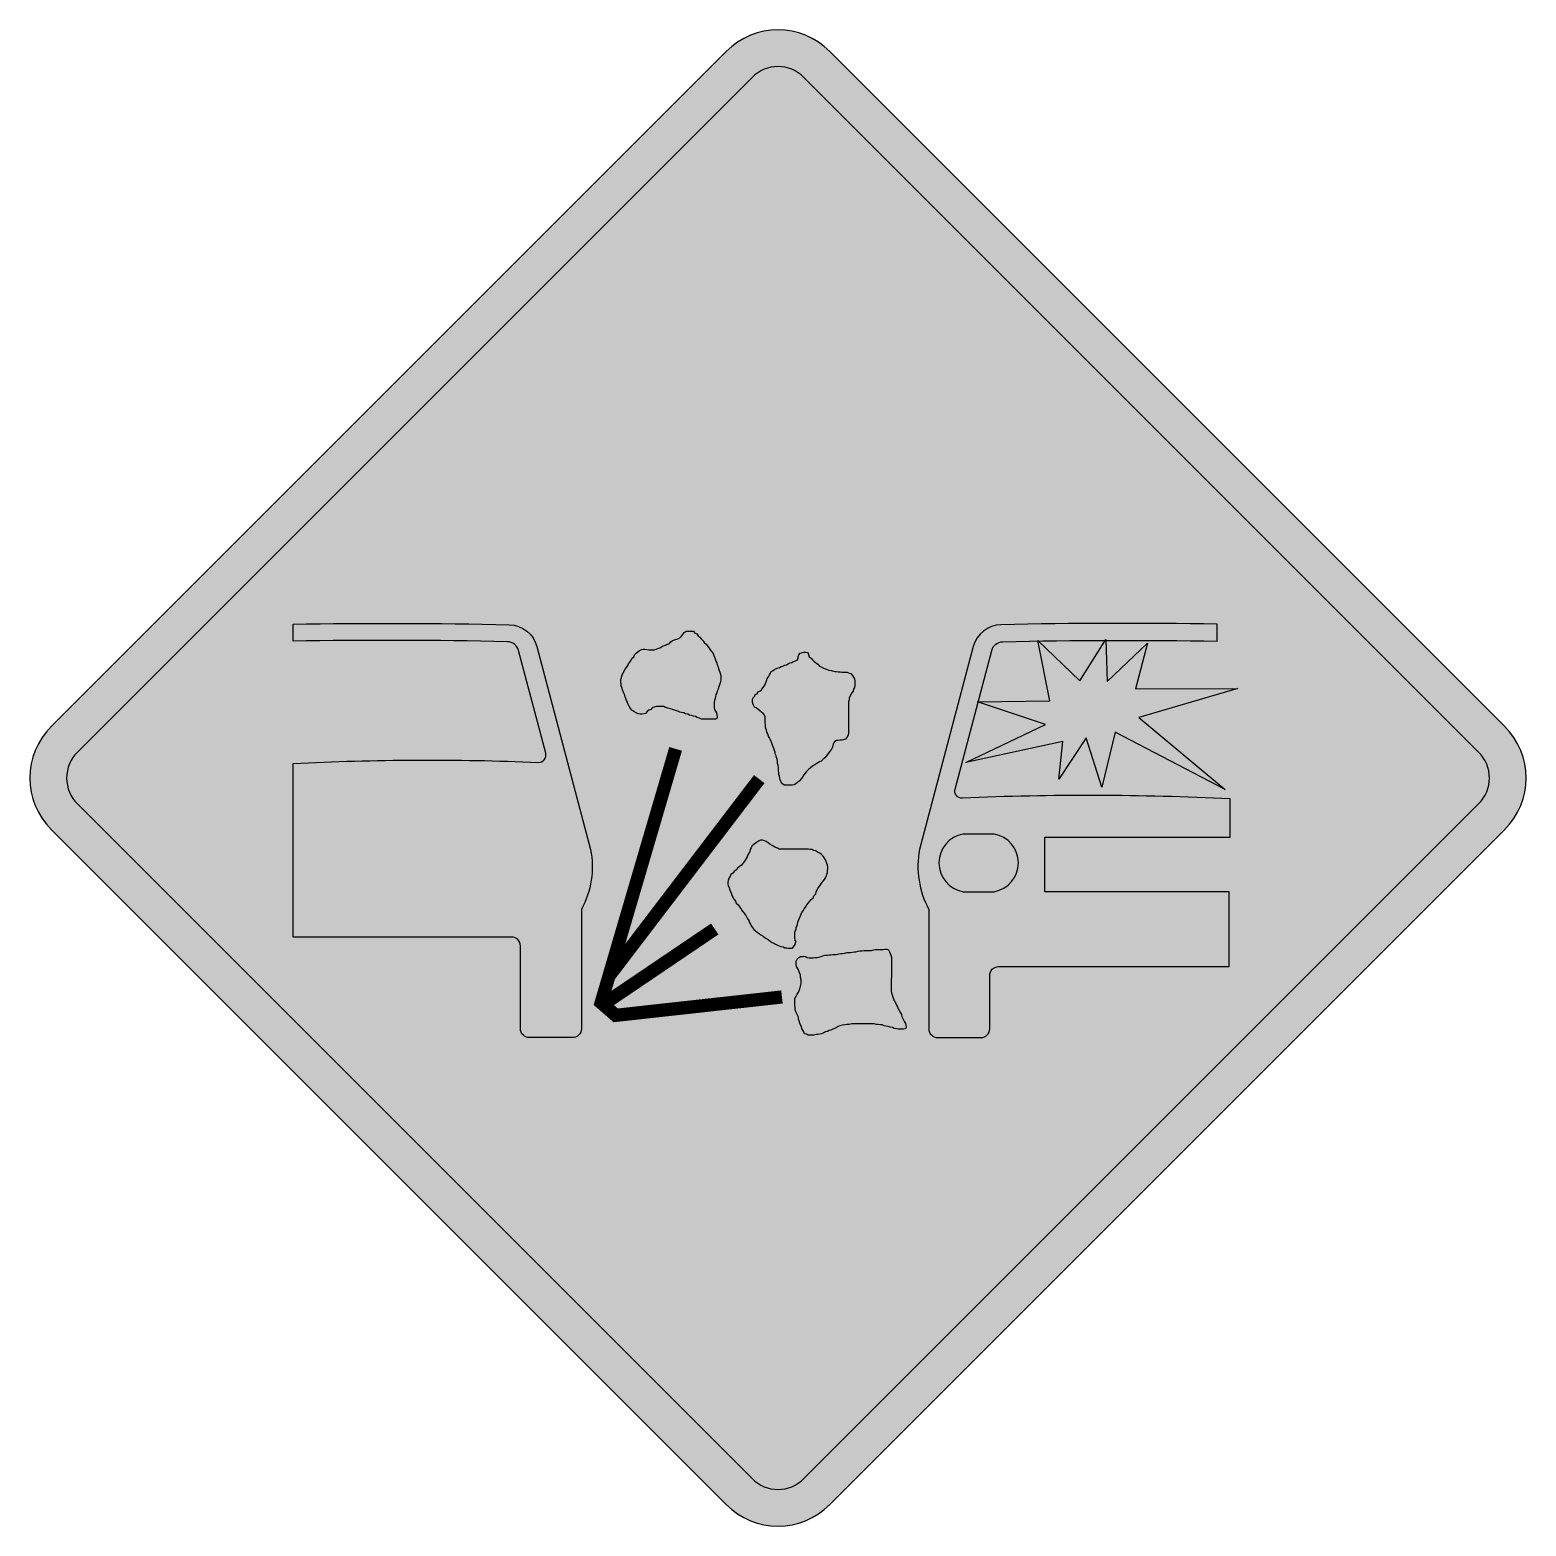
# Model space of a CAD drawing. Header units: millimetres. Extents: x -510 to 510, y -510 to 510.
import ezdxf

# ---------------------------------------------------------------- set-up
doc = ezdxf.new("R2010")
doc.units = ezdxf.units.MM
doc.header["$LTSCALE"] = 10
doc.header["$MEASUREMENT"] = 0
doc.layers.get('0').update_dxf_attribs({"linetype": 'CONTINUOUS'})

msp = doc.modelspace()

# ---------------------------------------------------------------- hatches: boundary and pattern name
h = msp.add_hatch(color=7)
h.dxf.hatch_style = 1
edge = h.paths.add_edge_path()
edge.add_line((35.35533905932736, -494.9747468305832), (494.9747468305833, -35.35533905932732))
edge.add_arc((459.6194077712559, 2.842170943040401e-14), 50, 315, 404.9999999999999)
edge.add_line((494.9747468305833, 35.35533905932741), (35.35533905932749, 494.9747468305833))
edge.add_arc((7.105427357601002e-14, 459.6194077712559), 50.00000000000006, 45.00000000000003, 135)
edge.add_line((-35.35533905932733, 494.9747468305833), (-494.9747468305833, 35.35533905932743))
edge.add_arc((-459.619407771256, 7.105427357601002e-14), 49.99999999999993, 135, 225)
edge.add_line((-494.9747468305833, -35.35533905932726), (-35.35533905932726, -494.9747468305833))
edge.add_arc((-1.77635683940025e-14, -459.6194077712559), 49.99999999999991, 225.0000000000001, 315.0000000000001)
edge = h.paths.add_edge_path(flags=16)
edge.add_line((17.67766952966365, -477.2970773009196), (477.2970773009196, -17.67766952966372))
edge.add_arc((459.6194077712559, 1.4210854715202e-14), 25.00000000000003, 315, 404.9999999999999)
edge.add_line((477.2970773009196, 17.67766952966372), (17.67766952966377, 477.2970773009196))
edge.add_arc((5.684341886080801e-14, 459.6194077712559), 25.00000000000003, 45.00000000000003, 135)
edge.add_line((-17.67766952966365, 477.2970773009196), (-477.2970773009196, 17.67766952966372))
edge.add_arc((-459.619407771256, 6.394884621840902e-14), 24.9999999999999, 135, 225)
edge.add_line((-477.2970773009196, -17.67766952966356), (-17.67766952966355, -477.2970773009196))
edge.add_arc((4.263256414560601e-14, -459.619407771256), 24.99999999999988, 225, 315)
h = msp.add_hatch(color=32)
h.dxf.hatch_style = 1
h.paths.add_polyline_path([(17.67766952966377, 477.2970773009196, 0.4142135623730949), (-17.67766952966366, 477.2970773009196), (-477.2970773009196, 17.67766952966366, 0.4142135623730946), (-477.2970773009196, -17.67766952966355), (-17.67766952966356, -477.2970773009196, 0.4142135623730951), (17.67766952966365, -477.2970773009196), (477.2970773009196, -17.67766952966372, 0.4142135623730952), (477.2970773009196, 17.67766952966369)])
h.paths.add_polyline_path([(-62.66623494893247, 99.97780024382973), (-57.79884011779359, 99.97780024382973), (-57.49462366872103, 99.97780024382973), (-56.58198799230741, 98.76176637913797), (-55.36513586682304, 98.15374944679206), (-54.45250019040941, 96.93772155194712), (-53.2356480649232, 96.02569615342871), (-52.3230123885096, 94.80966228873696), (-51.1061602630252, 93.59362842404512), (-50.19352458661157, 92.37760052920017), (-48.97668613193127, 91.16156666450841), (-47.75983400644502, 89.6415243336432), (-46.84719833003328, 88.42549046895238), (-46.23876543188634, 87.2094625741065), (-45.02192697720599, 85.99342870941564), (-44.10927762998836, 84.77739484472386), (-43.80507485172164, 83.56136694987887), (-43.19664195357472, 82.34533308518711), (-42.89243917530802, 81.12929922049534), (-42.28400627716111, 79.60926285947701), (-41.67558704982184, 78.3932289947852), (-41.37137060074929, 77.17719513009342), (-40.76295137340821, 75.65715279922914), (-40.45873492433566, 74.4411249043842), (-40.15451847526311, 73.22509103969244), (-39.54609924792386, 72.00905717500066), (-39.24188279884945, 70.48902081398212), (-38.93768002058277, 69.2729869492914), (-38.93768002058278, 66.84091921990782), (-39.24188279884944, 65.62489132506278), (-39.54609924792386, 64.10484899419767), (-40.15451847526309, 62.88881512950596), (-40.45873492433566, 61.67278723466097), (-40.76295137340821, 60.45675336996918), (-41.3713706007493, 59.24071950527735), (-41.67558704982186, 58.02469161043248), (-42.28400627716109, 56.80865774574069), (-42.5882227262355, 55.59262388104887), (-42.89243917530801, 54.07258155018468), (-43.19664195357473, 52.85655365533967), (-43.50085840264728, 51.64051979064789), (-43.50085840264728, 47.99242416641937), (-43.19664195357473, 46.77639030172756), (-42.58822272623547, 45.56035643703581), (-41.97980349889441, 44.34432854219085), (-41.37137060074929, 41.91226081280729), (-41.37137060074929, 40.69623291796233), (-42.58822272623546, 40.08821598561644), (-52.01880961024293, 40.08821598561647), (-53.53986451399578, 40.69623291796233), (-55.06091941774864, 41.30424388046237), (-56.27777154323491, 41.91226081280729), (-57.49462366872086, 42.21626927898066), (-59.01569224327943, 42.52027774515307), (-60.23253069796011, 42.82428621132655), (-61.44938282344627, 43.4323031436725), (-62.97045139800509, 43.73631160984496), (-64.18728985268535, 44.34432854219085), (-65.70835842724426, 44.64833700836431), (-66.9252105527302, 44.95234547453677), (-68.14204900740879, 45.56035643703578), (-70.57575325838113, 46.1683733693817), (-71.79260538386727, 46.77639030172753), (-73.00945750935352, 47.08039876790099), (-74.22629596403385, 47.38440723407348), (-76.66000021500444, 47.99242416641943), (-77.87685234049054, 48.60044109876526), (-82.74424717162942, 48.60044109876526), (-84.2653020753826, 48.29643263259271), (-85.48215420086672, 47.99242416641937), (-86.69900632635294, 46.77639030172759), (-87.91585845183901, 46.16837336938175), (-89.13269690651944, 45.25634797086326), (-90.34954903200558, 44.04032007601839), (-92.78325328297797, 43.4323031436725), (-94.00010540846414, 43.43230314367247), (-95.21694386314257, 43.73631160984502), (-96.73801243770144, 44.34432854219082), (-98.25906734145413, 45.25634797086309), (-99.47591946694048, 46.16837336938173), (-100.3885551433541, 47.38440723407351), (-101.3011908197659, 48.90444956493866), (-102.2138264961795, 50.42448592595608), (-102.5180429452521, 51.64051979064777), (-103.126475843399, 52.85655365533967), (-103.7348950707383, 54.07258155018462), (-104.0391115198108, 55.2886154148764), (-104.3433142980793, 56.50464927956814), (-104.9517471962245, 57.72068314425997), (-105.5601664235637, 58.93671103910494), (-105.8643828726381, 60.1527449037967), (-106.4728020999773, 61.67278723466097), (-106.7770185490499, 62.88881512950591), (-106.7770185490499, 64.10484899419775), (-107.0812349981243, 65.32088285888953), (-107.0812349981243, 66.53691672358126), (-106.7770185490499, 67.75294461842623), (-106.1685856509048, 70.18501234780977), (-105.5601664235637, 71.40104024265474), (-104.9517471962245, 72.61707410734654), (-104.0391115198108, 74.13711643821087), (-103.126475843399, 75.35315030290258), (-102.2138264961795, 76.56917819774753), (-101.9096237179128, 77.78521206243931), (-100.9969880414992, 79.0012459271311), (-100.0843523650874, 80.21727382197601), (-99.47591946694048, 81.43330768666783), (-98.25906734145428, 82.64934155135961), (-97.65064811411506, 83.86537541605136), (-96.73801243770137, 85.08140331089638), (-94.30430818673085, 86.90545410793408), (-93.0874697320505, 87.51347104027991), (-91.87061760656435, 87.8174795064524), (-90.65376548107814, 87.81747950645241), (-89.43691335559194, 87.51347104027991), (-87.91585845183909, 87.20946257410651), (-84.26530207538237, 87.20946257410651), (-83.048463620702, 87.81747950645239), (-81.83161149521585, 88.12148797262577), (-80.61475936972965, 88.72949893512487), (-78.18105511875734, 89.94553279981668), (-76.66000021500437, 90.55354973216262), (-75.44314808952004, 91.16156666450843), (-74.22629596403385, 91.46557513068092), (-73.0094575093535, 92.68160899537264), (-71.7926053838674, 93.59362842404512), (-70.57575325838114, 94.20164535639104), (-68.14204900740874, 94.80966228873693), (-66.9252105527303, 95.41767922108279), (-65.70835842724408, 96.63371308577464), (-64.79572275083046, 97.84974098061957), (-63.88308707441866, 99.06577484531135)], flags=16)
h.paths.add_polyline_path([(-164.2286389202591, 89.52882007631752), (-127.6268225738858, -48.69097901758585, -0.1719009811356454), (-133.9433391318635, -89.53732973537086), (-133.9433391318635, -170.8296573005609, -0.4142135623730951), (-139.9433391318635, -176.8296573005609), (-169.447113245842, -176.8296573005609, -0.4142135623730951), (-175.447113245842, -170.8296573005609), (-175.447113245842, -114.3461699612544, 0.4142135623730951), (-181.447113245842, -108.3461699612544), (-330.362363917402, -108.3461699612544), (-330.362363917402, 9.811944937746375, -0.02412304823011069), (-163.3086213399373, 10.60988967337519, 0.5058050969062737), (-158.2579856393313, 16.88509601755064), (-176.8004766136942, 86.90728707285562, 0.3340406767049636), (-184.354887185304, 92.8573993719956, 0.009916726507474346), (-330.362363917402, 93.22948002377461), (-330.362363917402, 104.804153940277, -0.0100014429983652), (-183.1078904251669, 104.4039480197912, -0.333946519282365)], flags=16)
h.paths.add_polyline_path([(-4.56168608273947, 72.61707410734651), (-3.344833957253314, 73.22509103969239), (-2.127981831767116, 74.13711643821078), (-0.606926928014218, 74.74513337055669), (0.9141416465448202, 75.35315030290265), (2.130980101222946, 75.96116126540164), (3.347832226709258, 76.26516973157504), (4.564684352195414, 76.87318666392089), (5.781536477681541, 77.17719513009345), (6.998388603167768, 77.78521206243931), (8.21522705784814, 78.39322899478523), (9.432079183332434, 78.6972374609586), (10.64893130881865, 79.3052543933045), (11.86578343430475, 79.91326535580353), (13.08262188898514, 80.21727382197605), (13.69105478713027, 81.43330768666779), (13.69105478713027, 82.64934155135961), (14.29947401447137, 83.8653754160514), (15.21210969088315, 85.08140331089633), (17.64581394185549, 85.68942024324222), (18.86266606734168, 85.68942024324225), (20.0795181928279, 85.38541177706973), (20.68793742016715, 84.47338637855044), (20.68793742016715, 83.86537541605139), (21.29635664750823, 82.64934155135958), (22.51320877299437, 81.73731615284125), (23.42584444940631, 80.52128228814937), (24.64269657489244, 79.30525439330447), (27.07640082586472, 77.48120359626685), (28.29323928054515, 76.265169731575), (29.51009140602952, 75.6571527992291), (31.03115998059002, 74.74513337055669), (32.24799843526858, 74.44112490438415), (33.46485056075474, 73.83310797203828), (34.68170268624031, 73.529099505865), (36.20275758999388, 73.22509103969236), (38.63646184096619, 72.61707410734651), (39.85331396645233, 72.61707410734651), (41.07016609193848, 72.313065641174), (42.28700454661697, 72.31306564117406), (43.50385667210317, 72.00905717500063), (47.15439937775594, 72.00905717500062), (48.37125150324215, 71.40104024265474), (49.58810362872646, 71.09703774632816), (50.80495575421264, 69.88100388163639), (51.41337498155372, 68.66497001694552), (52.02180787969886, 67.44893615225371), (52.32601065796555, 65.92889979123548), (52.32601065796553, 63.19282359567919), (52.02180787969877, 61.67278723466093), (51.41337498155377, 60.45675336996921), (51.10917220328705, 59.24071950527737), (50.1965228560675, 58.0246916104324), (48.9796844013872, 55.59262388104889), (48.37125150324212, 54.37659001635805), (48.37125150324212, 53.16056212151216), (48.06704872497357, 51.94452825682134), (48.06704872497357, 30.66396547394936), (47.76283227590102, 29.14392314308498), (46.85019659948934, 27.62388678206688), (45.93756092307561, 26.40785291737487), (43.50385667210332, 25.79983598502895), (42.28700454661707, 25.79983598502898), (41.07016609193856, 25.49582751885646), (39.85331396645235, 25.49582751885646), (38.63646184096613, 24.88781058651057), (37.72382616455253, 23.67177672181876), (37.41960971548001, 22.15174036080032), (37.11540693721327, 20.93570649610962), (36.50697403906634, 19.71967263141786), (35.59433836265453, 18.50364473657282), (33.76906700982727, 16.07157700718926), (32.85643133341546, 14.85554911234431), (31.94379565700189, 13.63951524765258), (30.7269435315156, 12.72748984913324), (29.51009140602953, 11.51145598444148), (28.29323928054509, 10.90343905209556), (27.07640082586471, 10.29542808959641), (25.85954870037862, 9.383402691078174), (23.42584444940626, 8.167368826386337), (22.20899232392013, 6.951334961694755), (20.68793742016682, 5.735307066849572), (19.4710852946809, 4.519273202157763), (17.64581394185534, 2.087205472773945), (16.73317826544373, 0.5671691117566695), (15.82054258902997, -0.6488647529350828), (14.6036904635439, -1.86489861762675), (13.38683833805774, -3.080926512471649), (12.1699862125716, -3.992951910990854), (10.95314775789326, -4.600968843336801), (9.736295632406978, -4.904977309509377), (4.260467903122844, -4.904977309509377), (3.04362944844253, -3.992951910990996), (2.130980101223045, -2.776918046299244), (1.522560873883776, -1.256881685280888), (1.218344424811221, -0.04084782058907876), (0.9141416465445218, 1.175186044102702), (0.6099251974701474, 2.391213938947686), (0.6099251974701474, 3.607247803639439), (0.305708748397592, 4.823281668330281), (0.3057087483975778, 7.255343427867984), (0.00150597013089282, 8.471377292558827), (-0.3027104789416626, 9.99141962342398), (-0.3027104789416626, 11.20744751826896), (-0.6069269280142748, 12.72748984913329), (-0.9111433770885924, 13.94352371382502), (-1.215346155355292, 15.15955160866994), (-1.823779053500402, 16.37558547336175), (-1.823779053500402, 17.59161933805353), (-2.43219828084149, 18.80765320274534), (-2.736414729914031, 20.0236810975903), (-3.3448339572533, 21.23971496228208), (-3.649050406327675, 22.45574882697386), (-4.257469633666915, 23.67177672181882), (-4.561686082739485, 24.88781058651062), (-5.170105310080544, 26.10384445120235), (-5.778538208225655, 27.31987831589413), (-6.386957435564895, 28.53590621073903), (-6.99537666290604, 30.05594854160347), (-7.603809561051079, 31.27198240629511), (-7.908026010125468, 32.48801030114009), (-8.212228788392167, 33.70404416583187), (-8.516445237464723, 34.92007803052368), (-8.516445237464708, 36.13611189521541), (-8.820661686537278, 37.65614825623373), (-8.820661686537292, 41.60825234663483), (-9.124864464803963, 42.82428621132655), (-10.03750014121756, 44.04032007601833), (-11.25435226670379, 44.95234547453674), (-12.47120439218997, 45.86436490320921), (-14.90490864316054, 47.68841570024691), (-16.12174709784085, 48.29643263259277), (-16.73017999598779, 49.51246052743775), (-17.03438277425448, 50.72849439212951), (-17.33859922332704, 51.94452825682129), (-17.33859922332703, 53.16056212151219), (-17.0343827742545, 54.37659001635802), (-16.12174709784082, 55.59262388104889), (-15.51332787050158, 56.80865774574065), (-14.29647574501543, 57.41667467808657), (-13.68805651767615, 58.63270257293151), (-12.4712043921899, 59.24071950527748), (-11.25435226670379, 60.15274490379674), (-10.34171659029016, 61.36877876848848), (-9.429080913878323, 62.58480666333337), (-8.820661686537278, 63.80084052802522), (-8.212228788392167, 65.01687439271693), (-7.908026010125468, 66.23290825740875), (-7.299593111978496, 67.75294461842623), (-6.386957435564867, 68.96897848311811), (-5.778538208225655, 70.18501234780979), (-5.170105310080544, 71.40104024265474)], flags=16)
h.paths.add_polyline_path([(151.9048266014653, 104.4039480197853, -0.01000144299835978), (299.1593000936206, 104.804153940283), (299.1593000939538, 93.22948002377552, 0.005147444782687375), (223.3678078983222, 93.75924409859908), (224.2658311364703, 65.64004279562955), (251.694143672581, 91.83172372968691), (243.4656581142317, 60.76716748150014), (313.2554789089774, 61.07172517355684), (245.8023953372413, 41.32561593114318), (304.7443631044551, -7.757584909898441), (229.7514881753705, 31.22538775390149), (220.608726443872, -6.234814359156132), (209.9421483057777, 27.26617954609532), (191.3518478906536, -0.7528356006078241), (194.0946764101045, 24.82974188903066), (127.9619603079573, 10.51567960854663), (182.2090724883491, 36.40280882039409), (136.2997075861951, 51.79627145612446), (120.5987357828344, -7.495462803795476, 0.5061734960567513), (125.6552319044924, -13.77041084803113, -0.02374884949408469), (308.0194452503138, -14.29112547917407), (308.0194452500855, -40.20862011188458), (181.8877401899899, -40.20862011188453), (181.8877401899899, -77.59296935456314), (307.4063424763845, -77.59296935456314), (307.4063424763845, -128.5140428932182), (150.2440494223938, -128.5140428932182, 0.4142135623730951), (144.2440494223938, -134.5140428932182), (144.2440494223938, -170.8296573005609, -0.4142135623730951), (138.2440494223938, -176.8296573005609), (108.7402753084152, -176.8296573005609, -0.4142135623731007), (102.7402753084152, -170.8296573005608), (102.7402753084171, -89.53732973537416, -0.1719009811356633), (96.42375875043763, -48.69097901758568), (133.0255750968751, 89.52882007656062, -0.333946519282347)], flags=16)
h.paths.add_polyline_path([(-11.9767586756534, -42.40149996903256), (-10.45707085251532, -42.40149996903253), (-9.24131239151933, -42.70523382226389), (-8.025553930525234, -43.31270749857322), (-6.809795469531309, -44.22390905826705), (-5.594037008537228, -45.13511658780666), (-4.074349185397594, -46.04632411734738), (-2.858590724403257, -46.65379182380912), (-1.642832263409218, -47.2612655001185), (-0.4270738024133607, -47.86873320658106), (0.7886846585806637, -48.47620688288953), (20.54473572583274, -48.47620688288953), (21.76049418682659, -48.77994073612084), (22.97625264782255, -48.77994073612081), (24.19201110881653, -49.38740844258331), (25.71169893195473, -49.6911482656615), (26.92745739295052, -50.60234982535434), (28.44715888689454, -51.20982350166372), (29.66291734788872, -52.12102506135764), (30.87867580888452, -53.3359664441287), (31.79049123692853, -54.55090782689956), (32.39836363202269, -55.7658492096717), (32.7023066649726, -56.98079059244259), (33.31019273087261, -58.19573197521464), (33.6141220930167, -59.41067335798562), (33.91806512596668, -60.62561474075667), (33.91806512596668, -61.84055612352839), (33.61412209301669, -63.0554975062997), (33.61412209301672, -64.27043888907059), (33.31019273087259, -65.48537430199576), (33.00624969792256, -66.70031568476665), (32.39836363202267, -67.91525706753873), (31.79049123692853, -69.1301984503095), (30.87867580888472, -70.34513983308145), (29.66291734788868, -71.56008121585276), (29.05503128198865, -72.77502259862382), (27.23140042590067, -75.20490536416673), (26.62352803080648, -76.41984674693776), (26.01564196490475, -77.63478812970959), (25.71169893195476, -78.8497235426338), (24.49595414176666, -80.36840474848293), (23.88806807586658, -81.5833401614081), (22.67230961487276, -82.7982815441793), (21.76049418682636, -84.01322292695147), (20.54473572583254, -85.22816430972233), (19.63292029778852, -86.44310569249421), (18.72110486974447, -87.96178092849658), (17.80928944169854, -89.17672231126767), (17.20140337579869, -90.39166369403932), (16.28958794775458, -91.6066050768103), (15.68171555266061, -92.8215464595815), (15.07382948676059, -94.34022169558466), (14.46595709166634, -95.85889693158742), (13.85807102576477, -97.07383831435783), (13.55412799281476, -98.28877969712994), (13.25019863067064, -99.50372107990097), (12.94625559772065, -100.718662462672), (12.33838320262659, -101.933603845444), (12.33838320262659, -103.148545228215), (11.7304971367266, -104.3634866109859), (11.42655410377667, -105.5784220239112), (11.42655410377665, -109.2232461722251), (11.84102202409518, -110.8799850135108), (12.33838320262657, -111.0456612313055), (12.0344401696766, -112.2605966442306), (11.73049713672663, -113.4755380270016), (9.906866280636692, -115.9054207925446), (7.171406325698754, -115.9054207925446), (5.955647864702783, -115.6016869393134), (4.739889403708773, -115.6016869393134), (3.524144613520633, -114.9942192328509), (2.004443119574972, -114.6904794097736), (0.7886846585807916, -114.3867455565423), (-0.4270738024133607, -113.7792778500798), (-1.642832263409218, -113.1718041737704), (-2.858590724403257, -112.5643364673078), (-4.074349185397381, -111.9568627909992), (-5.290107646393267, -111.0456612313052), (-6.80979546953165, -110.1344537017656), (-8.633439996425267, -108.9195123189938), (-10.1531278195651, -107.7045709362228), (-11.67282931350914, -106.7933634066832), (-12.88858777450332, -105.8821618469892), (-14.10434623549918, -104.9709543174486), (-15.32009102568736, -104.0597467879088), (-16.53584948668127, -103.1485452282151), (-17.44767858553314, -101.9336038454439), (-18.35949401357719, -100.7186624626721), (-18.66342337572131, -99.50372107990103), (-19.57525247457126, -98.28877969712988), (-19.87918183671537, -97.073838314358), (-21.09494029770934, -95.55516307835575), (-22.0067557257553, -93.73275398912227), (-23.22251418674928, -91.91033893004175), (-24.43827264774341, -90.39166369403938), (-25.35008807578753, -88.87298845803588), (-26.26191717463917, -87.65804707526513), (-27.1737326026831, -86.44310569249427), (-28.38949106367727, -85.2281643097221), (-28.99736345877135, -84.01322292695107), (-29.90917888681723, -82.79828154417942), (-30.82099431486134, -81.279606308177), (-31.42888038076125, -80.0646649254059), (-31.73282341371123, -78.84972354263385), (-32.34069580880532, -77.3310483066316), (-32.9485818747071, -75.81237307062923), (-33.25251123684939, -74.59743168785741), (-33.86039730275115, -73.38249030508632), (-34.16432666489527, -72.16754892231532), (-34.16432666489526, -70.95261350939012), (-33.86039730275117, -69.73767212661932), (-33.55645426980118, -68.2189909207701), (-32.64463884175522, -67.00405550784484), (-32.03675277585536, -65.78911412507384), (-30.8209943148613, -64.87790659553329), (-29.90917888681721, -63.66296521276215), (-28.69342042582146, -62.75175768322148), (-27.47766196482735, -61.53681630045048), (-26.26191717463909, -60.32188088752531), (-25.04615871364507, -59.71440721121684), (-24.13434328559924, -58.49946582844495), (-23.22251418674932, -57.28452444567392), (-22.31069875870523, -56.06958306290286), (-21.70282636361117, -54.85464168013095), (-21.0949402977094, -53.63970626720675), (-20.48706790261531, -52.42476488443481), (-19.87918183671536, -51.20982350166378), (-19.27130944162128, -49.99488211889289), (-18.96736640867128, -48.77994073612089), (-18.3594940135772, -47.56499935334978), (-17.75160794767723, -46.35005797057784), (-16.23192012453728, -45.13511658780681), (-14.71221863059345, -43.92017520503578), (-13.19251713664721, -43.00897364534185)], flags=16)
h.paths.add_polyline_path([(126.059161813506, -38.192495471656), (147.3433219204849, -38.19249547165691, -0.8381089239349336), (147.3433219204848, -77.44506640606158), (126.0591618135058, -77.44506640606232, -0.8381089239353195)], flags=0)
h.paths.add_polyline_path([(15.37777251971056, -121.6763938531703), (17.20140337579866, -121.6763938531703), (17.50534640874865, -121.3726540300922), (18.72110486974461, -121.6763938531703), (19.93686333073869, -122.283861559633), (21.1526217917327, -122.5875954128642), (23.88806807586663, -122.5875954128642), (25.10382653686059, -122.2838615596329), (26.62352803080664, -122.2838615596328), (27.83928649179991, -121.9801277064016), (29.35897431493849, -121.6763938531704), (30.57473277593446, -121.068920176861), (32.09443426987823, -120.7651863236297), (33.61412209301652, -120.7651863236297), (34.82988055401236, -120.4614524703984), (36.04563901500674, -120.4614524703984), (37.2613974760006, -120.1577126473212), (39.69291439799066, -120.1577126473212), (41.5165452540782, -119.85397879409), (42.73230371507452, -119.5502449408586), (43.94806217606865, -119.5502449408586), (45.46776367001257, -119.2465110876274), (46.98745149315272, -118.9427712645493), (49.4189684151406, -118.9427712645493), (51.85048533713064, -118.3353035580876), (53.06624379812433, -118.3353035580876), (54.58593162126445, -118.0315697048559), (55.80169008225846, -117.7278358516251), (57.01744854325267, -117.7278358516251), (58.53715003719833, -117.424096028547), (63.70411324332045, -117.424096028547), (65.2238147372633, -117.1203621753158), (66.4395731982604, -116.8166283220844), (71.60653640438252, -116.8166283220844), (72.82229486537648, -116.5128944688531), (74.03805332637234, -116.5128944688531), (75.25381178736643, -117.1203621753156), (75.86168418246052, -118.3353035580876), (76.46957024836044, -119.5502449408586), (76.77349961050459, -120.7651863236296), (77.38138567640453, -121.9801277064017), (77.38138567640453, -135.6482108002709), (77.07744264345456, -137.1668860362735), (77.07744264345453, -145.0640020393637), (77.38138567640442, -146.2789434221355), (77.6853287093563, -147.7976186581381), (78.29320110445047, -149.3162938941406), (78.59714413740039, -150.5312352769124), (79.20501653249437, -151.7461766596832), (80.11683196053863, -153.2648518956859), (80.72471802643847, -154.7835271316889), (81.33259042153259, -155.99846851446), (81.94047648743435, -157.213409897231), (82.54834888252853, -158.4283512800031), (83.46016431057265, -159.9470265160056), (84.06805037647246, -161.1619678987763), (84.3719934094224, -162.3769092815481), (85.58773819961061, -164.8067920470903), (86.19562426551238, -166.0217334298623), (86.80349666060647, -167.2366748126333), (87.10743969355644, -168.4516161954052), (87.41138272650642, -169.6665516083294), (86.80349666060644, -170.8814929911014), (85.5877381996107, -171.1852328141786), (81.94047648743395, -171.1852328141785), (80.72471802643952, -170.8814929911015), (79.2050165324944, -170.5777591378701), (77.98925807149871, -169.9702914314077), (76.46957024836047, -169.6665516083294), (74.94986875441637, -169.3628177550983), (73.73411029341969, -169.0590839018666), (72.21440879947647, -168.7553500486364), (70.99866400928829, -168.1478763723271), (69.7829055482924, -168.1478763723271), (68.26320405434862, -167.8441425190959), (67.0474455933547, -167.8441425190958), (65.52775777021444, -167.5404086658645), (50.33078384318446, -167.5404086658646), (48.50715298709622, -167.8441425190958), (46.98745149315226, -167.8441425190958), (45.46776367001257, -168.1478763723271), (43.94806217607014, -168.4516161954049), (42.12443131998049, -168.7553500486364), (40.9086728589845, -169.3628177550982), (39.69291439799059, -170.2740252846388), (38.47715593699661, -170.5777591378701), (37.26139747600064, -171.1852328141786), (36.04563901500657, -171.7927005206411), (34.8298805540126, -172.0964343738725), (33.61412209301662, -172.7039080501818), (32.39836363202262, -173.007641903412), (31.18261884183511, -173.6151096098743), (29.66291734788821, -174.2225832861843), (27.23140042590029, -174.8300509926467), (26.01564196490475, -174.8300509926467), (24.49595414176669, -175.1337908157238), (20.54473572583262, -175.1337908157238), (19.3289772648387, -174.5263171394154), (18.11321880384277, -174.2225832861841), (17.50534640874866, -173.0076419034121), (16.89746034284872, -171.7927005206411), (16.28958794775464, -170.5777591378701), (15.98564491480464, -169.3628177550981), (15.37777251971056, -168.1478763723271), (14.7698864538106, -166.9329349895561), (14.46595709166652, -165.4142597535529), (13.85807102576473, -164.1993183707818), (13.85807102576473, -162.9843769880109), (13.2501986306707, -161.4657017520078), (12.64231256477059, -160.2507603692363), (12.03444016967656, -158.7320851332341), (11.73049713672663, -157.5171437504623), (11.73049713672663, -156.3022023676913), (11.42655410377665, -155.0872669547661), (11.42655410377665, -150.2275014236811), (12.33838320262656, -148.708826187678), (12.94625559772062, -147.1901509516756), (13.85807102576469, -145.9752095689045), (14.4659570916665, -144.7602681861326), (14.76988645381061, -143.5453268033616), (15.68171555266055, -139.9005026550477), (15.68171555266053, -137.4706198895046), (15.37777251971056, -135.9519446535023), (15.37777251971056, -134.4332694175), (14.76988645381059, -133.218328034728), (14.46595709166648, -132.003386651957), (13.85807102576473, -130.788445269186), (13.25019863067064, -129.5735038864141), (12.64231256477072, -128.3585684734899), (12.33838320262657, -127.1436270907179), (12.33838320262657, -124.713744325175), (12.94625559772069, -123.498802942404), (14.1620140587149, -122.2838615596329)], flags=16)
h = msp.add_hatch(color=7)
h.dxf.hatch_style = 1
edge = h.paths.add_edge_path()
edge.add_line((-133.9433391318635, -89.5373297353708), (-133.9433391318635, -170.8296573005609))
edge.add_arc((-139.9433391318635, -170.8296573005609), 6, -90, 0, ccw=False)
edge.add_line((-139.9433391318635, -176.8296573005609), (-169.447113245842, -176.8296573005609))
edge.add_arc((-169.447113245842, -170.8296573005609), 6, 180, 270, ccw=False)
edge.add_line((-175.447113245842, -170.8296573005609), (-175.447113245842, -114.3461699612544))
edge.add_arc((-181.447113245842, -114.3461699612544), 6, 0, 90)
edge.add_line((-181.447113245842, -108.3461699612544), (-330.362363917402, -108.3461699612544))
edge.add_line((-330.362363917402, -108.3461699612544), (-330.362363917402, 9.811944937746603))
edge.add_arc((-238.5707784551219, -1720.048551022857), 1732.294152459895, 87.50991381754409, 93.03743719936108, ccw=False)
edge.add_arc((-163.0913887267339, 15.60516844355011), 4.999999999999948, 267.509913817543, 374.8319893720293)
edge.add_line((-158.2579856393313, 16.88509601755065), (-176.8004766136942, 86.90728707285552))
edge.add_arc((-184.5339215535382, 84.85940295445475), 7.999999999999879, 14.83198937202871, 88.71765373365753)
edge.add_arc((-266.7378309913553, -3587.433127669216), 3681.212478635189, 88.71765373365733, 90.99032553817482)
edge.add_line((-330.362363917402, 93.22948002377507), (-330.362363917402, 104.8041539402775))
edge.add_arc((-266.737830991346, -3575.858453752716), 3681.212478635191, 88.69824006964882, 90.99032553817489, ccw=False)
edge.add_arc((-183.5622512698697, 84.40910978031526), 20.00000000000021, 14.831989372029, 88.69824006964728, ccw=False)
edge.add_line((-164.2286389202591, 89.52882007631743), (-127.6268225738859, -48.69097901758573))
edge.add_arc((-188.4335930140257, -60.19933640107141), 61.88623127179336, -28.29838152455659, 10.717101801683214, ccw=False)
h = msp.add_hatch(color=7)
h.dxf.hatch_style = 1
edge = h.paths.add_edge_path(flags=16)
edge.add_line((126.0591618135059, -77.44506640606232), (147.3433219204848, -77.4450664060616))
edge.add_arc((143.8591321274557, -57.81878093885925), 19.93315478678592, 280.0666527024619, 439.933347297538)
edge.add_line((147.3433219204849, -38.1924954716569), (126.0591618135059, -38.192495471656))
edge.add_arc((129.5433516065259, -57.81878093885916), 19.93315478678514, 100.0666527024359, 259.9333472975641)
edge = h.paths.add_edge_path()
edge.add_arc((108.7402753084152, -170.8296573005609), 6, 180, 270)
edge.add_line((108.7402753084152, -176.8296573005609), (138.2440494223938, -176.8296573005609))
edge.add_arc((138.2440494223938, -170.8296573005609), 6, 270, 360)
edge.add_line((144.2440494223938, -170.8296573005609), (144.2440494223938, -134.5140428932182))
edge.add_arc((150.2440494223938, -134.5140428932182), 6, 90, 180, ccw=False)
edge.add_line((150.2440494223938, -128.5140428932182), (307.4063424763845, -128.5140428932182))
edge.add_line((307.4063424763845, -128.5140428932182), (307.4063424763845, -77.59296935456314))
edge.add_line((307.4063424763845, -77.59296935456314), (181.8877401899899, -77.59296935456314))
edge.add_line((181.8877401899899, -77.59296935456314), (181.8877401899899, -40.20862011188456))
edge.add_line((181.8877401899899, -40.20862011188456), (308.0194452500855, -40.20862011188454))
edge.add_line((308.0194452500855, -40.20862011188454), (308.0194452503138, -14.29112547917384))
edge.add_arc((211.3589579917244, -1932.664327053628), 1920.806859191233, 87.11549440635966, 92.55730686241134)
edge.add_arc((125.4321388702367, -8.77539037779597), 4.999999999999723, 165.1680106279679, 272.5573068624093, ccw=False)
edge.add_line((120.5987357828344, -7.495462803795257), (145.5974127902459, 86.90728707285555))
edge.add_arc((153.3308577303182, 84.85940295416509), 8.00000000029463, 91.28234626474892, 165.1680106263841, ccw=False)
edge.add_arc((235.5347671679262, -3587.433127677389), 3681.21247864336, 89.00967446182767, 91.2823462663332, ccw=False)
edge.add_line((299.1593000939538, 93.22948002377507), (299.1593000936206, 104.804153940283))
edge.add_arc((235.5347671678982, -3575.858453752715), 3681.212478635189, 89.00967446183026, 91.30175993035903)
edge.add_arc((152.3591874461619, 84.40910978064412), 19.99999999966521, 91.3017599310795, 165.1680106286911)
edge.add_line((133.0255750968108, 89.52882007631753), (96.42375875043763, -48.69097901758572))
edge.add_arc((157.2305291905769, -60.19933640107139), 61.88623127179282, 169.2828981983167, 208.2983815245605)
edge.add_line((102.7402753084171, -89.53732973537414), (102.7402753084152, -170.8296573005609))
h = msp.add_hatch(color=7)
h.dxf.hatch_style = 1
h.paths.add_polyline_path([(11.73049713672663, -110.4381875549971), (11.42655410377665, -109.2232461722251), (11.42655410377665, -105.5784220239111), (11.73049713672663, -104.363486610986), (12.33838320262657, -103.148545228215), (12.33838320262657, -101.9336038454439), (12.94625559772066, -100.718662462672), (13.25019863067064, -99.50372107990097), (13.55412799281476, -98.28877969712994), (13.85807102576473, -97.073838314358), (14.4659570916665, -95.85889693158697), (15.07382948676059, -94.34022169558466), (15.68171555266053, -92.82154645958144), (16.28958794775463, -91.60660507681041), (17.20140337579869, -90.39166369403938), (17.80928944169864, -89.17672231126744), (18.72110486974452, -87.96178092849641), (19.63292029778859, -86.4431056924941), (20.54473572583265, -85.22816430972216), (21.76049418682669, -84.01322292695113), (22.67230961487257, -82.79828154417919), (23.88806807586661, -81.58334016140816), (24.49595414176656, -80.36840474848304), (25.71169893195474, -78.84972354263391), (26.01564196490472, -77.6347881297097), (26.62352803080648, -76.41984674693776), (27.23140042590057, -75.20490536416673), (29.0550312819887, -72.77502259862376), (29.66291734788865, -71.56008121585273), (30.87867580888451, -70.3451398330817), (31.79049123692857, -69.13019845030976), (32.39836363202267, -67.91525706753873), (33.00624969792261, -66.70031568476679), (33.31019273087259, -65.48537430199576), (33.6141220930167, -64.27043888907065), (33.6141220930167, -63.05549750629962), (33.91806512596668, -61.84055612352859), (33.91806512596668, -60.62561474075665), (33.6141220930167, -59.41067335798562), (33.31019273087259, -58.19573197521458), (32.70230666497264, -56.98079059244264), (32.39836363202267, -55.76584920967161), (31.79049123692857, -54.55090782689967), (30.87867580888451, -53.33596644412864), (29.66291734788865, -52.12102506135761), (28.44715888689461, -51.20982350166378), (26.9274573929506, -50.60234982535439), (25.71169893195474, -49.69114826566147), (24.19201110881659, -49.38740844258336), (22.97625264782255, -48.77994073612081), (21.76049418682669, -48.77994073612081), (20.54473572583265, -48.47620688288953), (0.7886846585806779, -48.47620688288953), (-0.4270738024133607, -47.86873320658106), (-1.642832263409218, -47.2612655001185), (-2.858590724403257, -46.65379182380912), (-4.074349185397296, -46.04632411734747), (-5.594037008537271, -45.13511658780681), (-6.809795469531309, -44.22390905826705), (-8.025553930525348, -43.31270749857322), (-9.241312391519386, -42.70523382226384), (-10.45707085251524, -42.40149996903256), (-11.9767586756534, -42.40149996903256), (-13.19251713664744, -43.00897364534194), (-14.71221863059327, -43.92017520503578), (-16.23192012453728, -45.13511658780681), (-17.75160794767726, -46.35005797057784), (-18.3594940135772, -47.56499935334978), (-18.9673664086713, -48.77994073612081), (-19.27130944162127, -49.99488211889275), (-19.87918183671536, -51.20982350166378), (-20.48706790261531, -52.42476488443481), (-21.0949402977094, -53.63970626720675), (-21.70282636361117, -54.85464168013095), (-22.31069875870526, -56.06958306290289), (-23.22251418674932, -57.28452444567392), (-24.13434328559924, -58.49946582844495), (-25.04615871364513, -59.71440721121689), (-26.26191717463917, -60.32188088752537), (-27.47766196482735, -61.53681630045048), (-28.69342042582139, -62.75175768322151), (-29.90917888681724, -63.66296521276217), (-30.82099431486131, -64.8779065955332), (-32.03675277585535, -65.78911412507387), (-32.6446388417553, -67.0040555078449), (-33.55645426980118, -68.21899092077001), (-33.86039730275115, -69.73767212661915), (-34.16432666489527, -70.95261350939018), (-34.16432666489527, -72.16754892231529), (-33.86039730275115, -73.38249030508632), (-33.25251123684939, -74.59743168785735), (-32.94858187470709, -75.81237307062929), (-32.34069580880532, -77.3310483066316), (-31.73282341371123, -78.84972354263391), (-31.42888038076126, -80.06466492540585), (-30.82099431486131, -81.27960630817688), (-29.90917888681724, -82.79828154417919), (-28.99736345877136, -84.01322292695113), (-28.38949106367727, -85.22816430972216), (-27.17373260268323, -86.4431056924941), (-26.26191717463917, -87.65804707526513), (-25.35008807578743, -88.87298845803616), (-24.43827264774336, -90.39166369403938), (-23.22251418674932, -91.91033893004169), (-22.00675572575528, -93.7327539891221), (-21.0949402977094, -95.55516307835569), (-19.87918183671536, -97.073838314358), (-19.57525247457124, -98.28877969712994), (-18.66342337572132, -99.50372107990097), (-18.3594940135772, -100.718662462672), (-17.44767858553314, -101.9336038454439), (-16.5358494866814, -103.148545228215), (-15.32009102568736, -104.0597467879088), (-14.10434623549918, -104.9709543174486), (-12.88858777450332, -105.8821618469892), (-11.67282931350928, -106.7933634066831), (-10.15312781956527, -107.7045709362228), (-8.633439996425295, -108.9195123189938), (-6.809795469531309, -110.1344537017658), (-5.290107646393153, -111.0456612313055), (-4.074349185397296, -111.9568627909994), (-2.858590724403257, -112.5643364673078), (-1.642832263409218, -113.1718041737704), (-0.4270738024133607, -113.7792778500798), (0.7886846585806779, -114.3867455565423), (2.004443119574717, -114.6904794097736), (3.524144613520548, -114.9942192328508), (4.73988940370873, -115.6016869393134), (5.955647864702769, -115.6016869393134), (7.171406325698626, -115.9054207925446), (9.906866280636677, -115.9054207925446), (11.73049713672663, -113.4755380270017), (12.0344401696766, -112.2605966442306), (12.33838320262657, -111.0456612313055), (11.42655410377665, -110.7419214082283)])
h.paths.add_polyline_path([(20.68793742016715, 83.86537541605139), (21.29635664750822, 82.64934155135961), (22.5132087729944, 81.73731615284123), (23.42584444940621, 80.52128228814945), (24.6426965748924, 79.3052543933045), (27.07640082586477, 77.48120359626682), (28.29323928054509, 76.26516973157504), (29.51009140602946, 75.65715279922915), (31.03115998059002, 74.74513337055669), (32.24799843526853, 74.4411249043842), (33.46485056075471, 73.8331079720383), (34.6817026862409, 73.5290995058649), (36.20275758999378, 73.22509103969242), (38.63646184096615, 72.61707410734653), (39.85331396645233, 72.61707410734653), (41.07016609193852, 72.31306564117403), (42.28700454661703, 72.31306564117403), (43.50385667210321, 72.00905717500063), (47.15439937775591, 72.00905717500063), (48.37125150324209, 71.40104024265474), (49.58810362872646, 71.09703774632817), (50.80495575421264, 69.88100388163639), (51.41337498155372, 68.66497001694552), (52.02180787969883, 67.44893615225374), (52.32601065796553, 65.92889979123538), (52.32601065796553, 63.19282359567933), (52.02180787969883, 61.67278723466097), (51.41337498155372, 60.45675336996919), (51.10917220328702, 59.24071950527741), (50.19652285606753, 58.02469161043246), (48.9796844013872, 55.59262388104889), (48.37125150324209, 54.37659001635802), (48.37125150324209, 53.16056212151216), (48.06704872497357, 51.94452825682129), (48.06704872497357, 30.66396547394925), (47.76283227590102, 29.14392314308498), (46.85019659948921, 27.62388678206662), (45.93756092307558, 26.40785291737484), (43.50385667210321, 25.79983598502895), (42.28700454661703, 25.79983598502895), (41.07016609193852, 25.49582751885646), (39.85331396645233, 25.49582751885646), (38.63646184096615, 24.88781058651057), (37.72382616455252, 23.67177672181879), (37.41960971547996, 22.15174036080043), (37.11540693721327, 20.93570649610956), (36.50697403906634, 19.71967263141778), (35.59433836265453, 18.50364473657282), (33.76906700982727, 16.07157700718926), (32.85643133341546, 14.85554911234431), (31.94379565700183, 13.63951524765253), (30.72694353151564, 12.72748984913324), (29.51009140602946, 11.51145598444145), (28.29323928054509, 10.90343905209556), (27.07640082586477, 10.2954280895965), (25.85954870037858, 9.383402691078118), (23.42584444940621, 8.167368826386337), (22.20899232392003, 6.951334961694556), (20.68793742016715, 5.7353070668496), (19.47108529468096, 4.519273202157819), (17.64581394185552, 2.087205472774258), (16.73317826544371, 0.5671691117568116), (15.82054258903008, -0.6488647529349691), (14.6036904635439, -1.86489861762675), (13.38683833805771, -3.080926512471706), (12.16998621257153, -3.992951910990996), (10.95314775789302, -4.600968843336886), (9.736295632406836, -4.904977309509377), (4.260467903122844, -4.904977309509377), (3.043629448442516, -3.992951910990996), (2.130980101223031, -2.776918046299215), (1.522560873883776, -1.25688168528086), (1.218344424811221, -0.04084782058907876), (0.9141416465445218, 1.175186044102702), (0.6099251974701474, 2.391213938947658), (0.6099251974701474, 3.607247803639439), (0.305708748397592, 4.82328166833031), (0.305708748397592, 7.255343427867956), (0.00150597013089282, 8.471377292558827), (-0.3027104789416626, 9.991419623424008), (-0.3027104789416626, 11.20744751826896), (-0.606926928014218, 12.72748984913324), (-0.9111433770885924, 13.94352371382502), (-1.215346155355292, 15.15955160866997), (-1.823779053500402, 16.37558547336175), (-1.823779053500402, 17.59161933805353), (-2.432198280841476, 18.80765320274531), (-2.736414729914031, 20.02368109759027), (-3.344833957253286, 21.23971496228205), (-3.64905040632766, 22.45574882697383), (-4.257469633666915, 23.67177672181879), (-4.56168608273947, 24.88781058651057), (-5.170105310080544, 26.10384445120235), (-5.778538208225655, 27.31987831589413), (-6.386957435564909, 28.53590621073909), (-6.995376662905983, 30.05594854160336), (-7.603809561051094, 31.27198240629514), (-7.908026010125468, 32.48801030114009), (-8.212228788392167, 33.70404416583187), (-8.516445237464723, 34.92007803052365), (-8.516445237464723, 36.13611189521544), (-8.820661686537278, 37.65614825623379), (-8.820661686537278, 41.6082523466348), (-9.124864464803977, 42.82428621132658), (-10.03750014121761, 44.04032007601836), (-11.25435226670379, 44.95234547453674), (-12.47120439218997, 45.86436490320921), (-14.90490864316052, 47.68841570024688), (-16.12174709784085, 48.29643263259277), (-16.73017999598778, 49.51246052743772), (-17.03438277425448, 50.72849439212951), (-17.33859922332704, 51.94452825682129), (-17.33859922332704, 53.16056212151216), (-17.03438277425448, 54.37659001635802), (-16.12174709784085, 55.59262388104889), (-15.5133278705016, 56.80865774574067), (-14.29647574501541, 57.41667467808657), (-13.68805651767616, 58.63270257293152), (-12.47120439218997, 59.24071950527741), (-11.25435226670379, 60.1527449037967), (-10.34171659029016, 61.36877876848848), (-9.429080913878352, 62.58480666333344), (-8.820661686537278, 63.80084052802522), (-8.212228788392167, 65.016874392717), (-7.908026010125468, 66.23290825740878), (-7.299593111978538, 67.75294461842623), (-6.386957435564909, 68.96897848311801), (-5.778538208225655, 70.18501234780979), (-5.170105310080544, 71.40104024265474), (-4.56168608273947, 72.61707410734653), (-3.344833957253286, 73.22509103969242), (-2.127981831767102, 74.1371164382108), (-0.606926928014218, 74.74513337055669), (0.9141416465445218, 75.35315030290258), (2.130980101223031, 75.96116126540164), (3.347832226709215, 76.26516973157504), (4.5646843521954, 76.87318666392093), (5.781536477681584, 77.17719513009342), (6.998388603167768, 77.78521206243931), (8.215227057848097, 78.3932289947852), (9.432079183332462, 78.6972374609586), (10.64893130881865, 79.3052543933045), (11.86578343430483, 79.91326535580356), (13.08262188898516, 80.21727382197605), (13.69105478713027, 81.43330768666783), (13.69105478713027, 82.64934155135961), (14.29947401447134, 83.86537541605139), (15.21210969088315, 85.08140331089635), (17.64581394185552, 85.68942024324224), (18.86266606734171, 85.68942024324224), (20.07951819282789, 85.38541177706975), (20.68793742016715, 84.47338637855046)])
h.paths.add_polyline_path([(-57.49462366872103, 99.97780024382973), (-56.5819879923074, 98.76176637913795), (-55.36513586682304, 98.15374944679206), (-54.45250019040941, 96.9377215519471), (-53.23564806492323, 96.02569615342873), (-52.3230123885096, 94.80966228873694), (-51.10616026302523, 93.59362842404516), (-50.1935245866116, 92.37760052920021), (-48.97668613193127, 91.16156666450843), (-47.75983400644509, 89.64152433364325), (-46.84719833003328, 88.42549046895238), (-46.23876543188635, 87.20946257410651), (-45.02192697720602, 85.99342870941564), (-44.10927762998836, 84.77739484472386), (-43.80507485172166, 83.5613669498789), (-43.19664195357473, 82.34533308518712), (-42.89243917530803, 81.12929922049534), (-42.2840062771611, 79.60926285947698), (-41.67558704982184, 78.3932289947852), (-41.37137060074929, 77.17719513009342), (-40.76295137340821, 75.65715279922915), (-40.45873492433566, 74.4411249043842), (-40.1545184752631, 73.22509103969242), (-39.54609924792385, 72.00905717500063), (-39.24188279884947, 70.48902081398228), (-38.93768002058277, 69.27298694929141), (-38.93768002058277, 66.84091921990785), (-39.24188279884947, 65.62489132506289), (-39.54609924792385, 64.10484899419771), (-40.1545184752631, 62.88881512950593), (-40.45873492433566, 61.67278723466097), (-40.76295137340821, 60.45675336996919), (-41.37137060074929, 59.24071950527741), (-41.67558704982184, 58.02469161043246), (-42.2840062771611, 56.80865774574067), (-42.58822272623547, 55.59262388104889), (-42.89243917530803, 54.07258155018462), (-43.19664195357473, 52.85655365533967), (-43.50085840264728, 51.64051979064789), (-43.50085840264728, 47.99242416641937), (-43.19664195357473, 46.77639030172759), (-42.58822272623547, 45.56035643703581), (-41.9798034988944, 44.34432854219085), (-41.37137060074929, 41.91226081280729), (-41.37137060074929, 40.69623291796233), (-42.58822272623547, 40.08821598561644), (-52.0188096102429, 40.08821598561644), (-53.53986451399578, 40.69623291796233), (-55.06091941774866, 41.30424388046231), (-56.27777154323485, 41.91226081280729), (-57.49462366872103, 42.21626927898069), (-59.01569224327977, 42.52027774515318), (-60.2325306979601, 42.82428621132658), (-61.44938282344629, 43.43230314367247), (-62.97045139800503, 43.73631160984496), (-64.18728985268535, 44.34432854219085), (-65.7083584272441, 44.64833700836425), (-66.92521055273028, 44.95234547453674), (-68.14204900740879, 45.56035643703581), (-70.57575325838116, 46.1683733693817), (-71.79260538386734, 46.77639030172759), (-73.00945750935352, 47.08039876790099), (-74.22629596403385, 47.38440723407348), (-76.6600002150044, 47.99242416641937), (-77.87685234049059, 48.60044109876526), (-82.74424717162947, 48.60044109876526), (-84.26530207538235, 48.29643263259277), (-85.48215420086672, 47.99242416641937), (-86.6990063263529, 46.77639030172759), (-87.91585845183909, 46.1683733693817), (-89.13269690651941, 45.25634797086332), (-90.3495490320056, 44.04032007601836), (-92.78325328297797, 43.43230314367247), (-94.00010540846415, 43.43230314367247), (-95.21694386314266, 43.73631160984496), (-96.7380124377014, 44.34432854219085), (-98.25906734145428, 45.25634797086332), (-99.47591946694047, 46.1683733693817), (-100.3885551433541, 47.38440723407348), (-101.3011908197659, 48.90444956493866), (-102.2138264961795, 50.42448592595611), (-102.5180429452521, 51.64051979064789), (-103.126475843399, 52.85655365533967), (-103.7348950707383, 54.07258155018462), (-104.0391115198108, 55.2886154148764), (-104.3433142980793, 56.50464927956818), (-104.9517471962245, 57.72068314425997), (-105.5601664235637, 58.93671103910492), (-105.8643828726381, 60.1527449037967), (-106.4728020999773, 61.67278723466097), (-106.7770185490499, 62.88881512950593), (-106.7770185490499, 64.10484899419771), (-107.0812349981243, 65.32088285888949), (-107.0812349981243, 66.53691672358127), (-106.7770185490499, 67.75294461842623), (-106.1685856509048, 70.18501234780979), (-105.5601664235637, 71.40104024265474), (-104.9517471962245, 72.61707410734653), (-104.0391115198108, 74.1371164382108), (-103.126475843399, 75.35315030290258), (-102.2138264961795, 76.56917819774753), (-101.9096237179128, 77.78521206243931), (-100.9969880414992, 79.0012459271311), (-100.0843523650874, 80.21727382197605), (-99.47591946694047, 81.43330768666783), (-98.25906734145428, 82.64934155135961), (-97.65064811411503, 83.86537541605139), (-96.7380124377014, 85.08140331089635), (-94.30430818673085, 86.90545410793402), (-93.08746973205052, 87.51347104027991), (-91.87061760656434, 87.8174795064524), (-90.65376548107815, 87.8174795064524), (-89.43691335559197, 87.51347104027991), (-87.91585845183909, 87.20946257410651), (-84.26530207538235, 87.20946257410651), (-83.04846362070202, 87.8174795064524), (-81.83161149521584, 88.1214879726258), (-80.61475936972965, 88.72949893512487), (-78.18105511875729, 89.94553279981665), (-76.6600002150044, 90.55354973216254), (-75.44314808952004, 91.16156666450843), (-74.22629596403385, 91.46557513068092), (-73.00945750935352, 92.6816089953727), (-71.79260538386734, 93.59362842404516), (-70.57575325838116, 94.20164535639105), (-68.14204900740879, 94.80966228873694), (-66.92521055273028, 95.41767922108284), (-65.7083584272441, 96.63371308577462), (-64.79572275083046, 97.84974098061957), (-63.88308707441865, 99.06577484531135), (-62.66623494893247, 99.97780024382973), (-57.79884011779359, 99.97780024382973)])
h = msp.add_hatch(color=32)
h.dxf.hatch_style = 1
h.paths.add_polyline_path([(177.0969386618871, 93.31548274401393, 0.001626472262130946), (153.1518233620781, 92.85739937200019, 0.3340406767049789), (145.5974127901892, 86.90728707264141), (136.3379454583943, 51.94066950902807), (185.2566642891179, 52.54419934367706)])
h.paths.add_polyline_path([(223.0297856744703, 93.75811135888762, 0.003100187478431745), (177.3825314294715, 93.32000590793814), (205.675530721348, 66.24915220989533)])
h.paths.add_polyline_path([(147.3433219204848, -38.1924954716569), (126.0591618135059, -38.192495471656, 0.8381089239353195), (126.0591618135059, -77.44506640606232), (147.3433219204849, -77.44506640606158, 0.8381089239349336)])
h = msp.add_hatch(color=7)
h.dxf.hatch_style = 1
h.paths.add_polyline_path([(127.9619603079573, 10.51567960854663), (182.2090724883492, 36.40280882039406), (135.8856962557948, 51.93508992941133), (185.2566642891179, 52.54419934367706), (177.0281787307667, 93.65905197248594), (205.675530721348, 66.24915220989533), (223.3515549633212, 94.26816138675167), (224.2658311364703, 65.6400427956296), (251.694143672581, 91.83172372968693), (243.4656581142317, 60.76716748150011), (313.2554789089772, 61.07172517355684), (245.8023953372413, 41.32561593114315), (304.7443631044553, -7.757584909898469), (229.7514881753705, 31.22538775390149), (220.608726443872, -6.234814359156189), (209.9421483057777, 27.26617954609537), (191.3518478906535, -0.7528356006077956), (194.0946764101045, 24.82974188903063)])
h = msp.add_hatch(color=7)
h.dxf.hatch_style = 1
h.paths.add_polyline_path([(17.50534640874866, -121.3726540300922), (18.72110486974452, -121.6763938531703), (19.93686333073856, -122.2838615596329), (21.1526217917326, -122.5875954128642), (23.88806807586661, -122.5875954128642), (25.10382653686065, -122.2838615596329), (26.62352803080648, -122.2838615596329), (27.83928649180052, -121.9801277064016), (29.35897431493868, -121.6763938531703), (30.57473277593454, -121.068920176861), (32.09443426987855, -120.7651863236297), (33.6141220930167, -120.7651863236297), (34.82988055401256, -120.4614524703984), (36.0456390150066, -120.4614524703984), (37.26139747600064, -120.1577126473212), (39.69291439799053, -120.1577126473212), (41.51654525407866, -119.8539787940899), (42.73230371507452, -119.5502449408586), (43.94806217606856, -119.5502449408586), (45.46776367001257, -119.2465110876274), (46.98745149315255, -118.9427712645493), (49.41896841514063, -118.9427712645493), (51.85048533713052, -118.3353035580876), (53.06624379812456, -118.3353035580876), (54.58593162126454, -118.0315697048563), (55.80169008225857, -117.7278358516251), (57.01744854325261, -117.7278358516251), (58.53715003719844, -117.424096028547), (63.70411324332053, -117.424096028547), (65.22381473726455, -117.1203621753157), (66.4395731982604, -116.8166283220844), (71.6065364043825, -116.8166283220844), (72.82229486537653, -116.5128944688531), (74.03805332637239, -116.5128944688531), (75.25381178736643, -117.1203621753157), (75.86168418246052, -118.3353035580876), (76.46957024836047, -119.5502449408586), (76.77349961050459, -120.7651863236297), (77.38138567640453, -121.9801277064016), (77.38138567640453, -135.648210800271), (77.07744264345456, -137.1668860362734), (77.07744264345456, -145.0640020393639), (77.38138567640453, -146.2789434221359), (77.68532870935633, -147.7976186581382), (78.29320110445042, -149.3162938941405), (78.59714413740039, -150.5312352769124), (79.20501653249448, -151.7461766596834), (80.11683196053855, -153.2648518956858), (80.7247180264385, -154.783527131689), (81.33259042153259, -155.99846851446), (81.94047648743435, -157.213409897231), (82.54834888252844, -158.428351280003), (83.46016431057251, -159.9470265160053), (84.06805037647246, -161.1619678987763), (84.37199340942243, -162.3769092815483), (85.58773819961061, -164.8067920470903), (86.19562426551238, -166.0217334298623), (86.80349666060647, -167.2366748126333), (87.10743969355644, -168.4516161954052), (87.41138272650642, -169.6665516083294), (86.80349666060647, -170.8814929911014), (85.58773819961061, -171.1852328141786), (81.94047648743435, -171.1852328141786), (80.7247180264385, -170.8814929911014), (79.20501653249448, -170.5777591378701), (77.98925807149863, -169.9702914314075), (76.46957024836047, -169.6665516083294), (74.94986875441646, -169.3628177550981), (73.7341102934206, -169.0590839018669), (72.21440879947659, -168.7553500486365), (70.9986640092884, -168.1478763723271), (69.78290554829255, -168.1478763723271), (68.26320405434853, -167.8441425190958), (67.0474455933545, -167.8441425190958), (65.52775777021452, -167.5404086658646), (50.33078384318469, -167.5404086658646), (48.50715298709656, -167.8441425190958), (46.98745149315255, -167.8441425190958), (45.46776367001257, -168.1478763723271), (43.94806217606856, -168.4516161954052), (42.12443131998043, -168.7553500486365), (40.90867285898457, -169.3628177550981), (39.69291439799053, -170.2740252846388), (38.4771559369965, -170.5777591378701), (37.26139747600064, -171.1852328141786), (36.0456390150066, -171.7927005206411), (34.82988055401256, -172.0964343738724), (33.6141220930167, -172.7039080501818), (32.39836363202267, -173.0076419034121), (31.18261884183448, -173.6151096098747), (29.66291734788865, -174.2225832861841), (27.23140042590057, -174.8300509926466), (26.01564196490472, -174.8300509926466), (24.49595414176656, -175.1337908157238), (20.54473572583265, -175.1337908157238), (19.32897726483861, -174.5263171394154), (18.11321880384276, -174.2225832861841), (17.50534640874866, -173.0076419034121), (16.89746034284872, -171.7927005206411), (16.28958794775463, -170.5777591378701), (15.98564491480465, -169.3628177550981), (15.37777251971056, -168.1478763723271), (14.76988645381061, -166.9329349895561), (14.4659570916665, -165.4142597535529), (13.85807102576473, -164.1993183707818), (13.85807102576473, -162.9843769880108), (13.25019863067064, -161.4657017520076), (12.64231256477069, -160.2507603692366), (12.0344401696766, -158.7320851332342), (11.73049713672663, -157.5171437504623), (11.73049713672663, -156.3022023676913), (11.42655410377665, -155.0872669547662), (11.42655410377665, -150.2275014236811), (12.33838320262657, -148.7088261876779), (12.94625559772066, -147.1901509516756), (13.85807102576473, -145.9752095689046), (14.4659570916665, -144.7602681861326), (14.76988645381061, -143.5453268033616), (15.68171555266053, -139.9005026550476), (15.68171555266053, -137.4706198895046), (15.37777251971056, -135.9519446535023), (15.37777251971056, -134.4332694175), (14.76988645381061, -133.2183280347281), (14.4659570916665, -132.003386651957), (13.85807102576473, -130.788445269186), (13.25019863067064, -129.5735038864141), (12.64231256477069, -128.3585684734899), (12.33838320262657, -127.1436270907179), (12.33838320262657, -124.713744325175), (12.94625559772066, -123.4988029424039), (14.1620140587147, -122.2838615596329), (15.37777251971056, -121.6763938531703), (17.20140337579869, -121.6763938531703)])

# ---------------------------------------------------------------- linework, layer by layer
at = {"color": 7}
for points in [[(35.35533905932736, -494.9747468305832), (494.9747468305833, -35.35533905932735, 0.414213562373095), (494.9747468305833, 35.35533905932741), (35.35533905932748, 494.9747468305833, 0.414213562373095), (-35.35533905932733, 494.9747468305833), (-494.9747468305833, 35.35533905932741, 0.414213562373095), (-494.9747468305833, -35.35533905932726), (-35.35533905932728, -494.9747468305833, 0.414213562373095)], [(17.67766952966365, -477.2970773009196), (477.2970773009196, -17.67766952966369, 0.4142135623730951), (477.2970773009196, 17.67766952966372), (17.67766952966376, 477.2970773009196, 0.4142135623730945), (-17.67766952966365, 477.2970773009196), (-477.2970773009196, 17.67766952966369, 0.4142135623730951), (-477.2970773009196, -17.67766952966356), (-17.67766952966356, -477.2970773009196, 0.4142135623730951)]]:
    msp.add_lwpolyline(points, format="xyb", close=True, dxfattribs=at)
at = {"color": 7, "flags": 128}
msp.add_lwpolyline([(-133.9433391318635, -89.5373297353708), (-133.9433391318635, -170.8296573005609, -0.414213562373095), (-139.9433391318635, -176.8296573005609), (-169.447113245842, -176.8296573005609, -0.414213562373095), (-175.447113245842, -170.8296573005609), (-175.447113245842, -114.3461699612544, 0.414213562373095), (-181.447113245842, -108.3461699612544), (-330.362363917402, -108.3461699612544), (-330.362363917402, 9.811944937746603, -0.02412304823011067), (-163.3086213399374, 10.60988967337519, 0.5058050969062822), (-158.2579856393313, 16.88509601755065), (-176.8004766136942, 86.90728707285552, 0.334040676704957), (-184.3548871853041, 92.85739937199514, 0.009916726507474345), (-330.362363917402, 93.22948002377507), (-330.362363917402, 104.8041539402775, -0.01000144299836524), (-183.1078904251663, 104.4039480197912, -0.3339465192823577), (-164.2286389202591, 89.52882007631743), (-127.6268225738859, -48.69097901758573, -0.1719009811356457)], format="xyb", close=True, dxfattribs=at)
at = {"flags": 128}
for points in [[(102.7402753084152, -170.8296573005609, 0.414213562373095), (108.7402753084152, -176.8296573005609), (138.2440494223938, -176.8296573005609, 0.414213562373095), (144.2440494223938, -170.8296573005609), (144.2440494223938, -134.5140428932182, -0.414213562373095), (150.2440494223938, -128.5140428932182), (307.4063424763845, -128.5140428932182), (307.4063424763845, -77.59296935456314), (181.8877401899899, -77.59296935456314), (181.8877401899899, -40.20862011188456), (308.0194452500855, -40.20862011188454), (308.0194452503138, -14.29112547917384, 0.02374884949408471), (125.6552319044922, -13.77041084803069, -0.5061734960567155), (120.5987357828344, -7.495462803795257), (145.5974127902459, 86.90728707285555, -0.3340406767049875), (153.1518233622999, 92.85739937200515, -0.009916726507422159), (299.1593000939538, 93.22948002377507), (299.1593000936206, 104.804153940283, 0.01000144299837696), (151.9048266012124, 104.4039480197794, 0.3339465192823256), (133.0255750968108, 89.52882007631753), (96.42375875043763, -48.69097901758573, 0.1719009811356631), (102.7402753084171, -89.53732973537414)], [(126.0591618135059, -77.44506640606232), (147.3433219204848, -77.4450664060616, 0.8381089239349336), (147.3433219204849, -38.1924954716569), (126.0591618135059, -38.192495471656, 0.83810892393532)]]:
    msp.add_lwpolyline(points, format="xyb", close=True, dxfattribs=at)
for points in [[(-57.49462366872103, 99.97780024382973), (-56.5819879923074, 98.76176637913795), (-55.36513586682304, 98.15374944679206), (-54.45250019040941, 96.9377215519471), (-53.23564806492323, 96.02569615342873), (-52.3230123885096, 94.80966228873694), (-51.10616026302523, 93.59362842404516), (-50.1935245866116, 92.37760052920021), (-48.97668613193127, 91.16156666450843), (-47.75983400644509, 89.64152433364325), (-46.84719833003328, 88.42549046895238), (-46.23876543188635, 87.20946257410651), (-45.02192697720602, 85.99342870941564), (-44.10927762998836, 84.77739484472386), (-43.80507485172166, 83.5613669498789), (-43.19664195357473, 82.34533308518712), (-42.89243917530803, 81.12929922049534), (-42.2840062771611, 79.60926285947698), (-41.67558704982184, 78.3932289947852), (-41.37137060074929, 77.17719513009342), (-40.76295137340821, 75.65715279922915), (-40.45873492433566, 74.4411249043842), (-40.1545184752631, 73.22509103969242), (-39.54609924792385, 72.00905717500063), (-39.24188279884947, 70.48902081398228), (-38.93768002058277, 69.27298694929141), (-38.93768002058277, 66.84091921990785), (-39.24188279884947, 65.62489132506289), (-39.54609924792385, 64.10484899419771), (-40.1545184752631, 62.88881512950593), (-40.45873492433566, 61.67278723466097), (-40.76295137340821, 60.45675336996919), (-41.37137060074929, 59.24071950527741), (-41.67558704982184, 58.02469161043246), (-42.2840062771611, 56.80865774574067), (-42.58822272623547, 55.59262388104889), (-42.89243917530803, 54.07258155018462), (-43.19664195357473, 52.85655365533967), (-43.50085840264728, 51.64051979064789), (-43.50085840264728, 47.99242416641937), (-43.19664195357473, 46.77639030172759), (-42.58822272623547, 45.56035643703581), (-41.9798034988944, 44.34432854219085), (-41.37137060074929, 41.91226081280729), (-41.37137060074929, 40.69623291796233), (-42.58822272623547, 40.08821598561644), (-52.0188096102429, 40.08821598561644), (-53.53986451399578, 40.69623291796233), (-55.06091941774866, 41.30424388046231), (-56.27777154323485, 41.91226081280729), (-57.49462366872103, 42.21626927898069), (-59.01569224327977, 42.52027774515318), (-60.2325306979601, 42.82428621132658), (-61.44938282344629, 43.43230314367247), (-62.97045139800503, 43.73631160984496), (-64.18728985268535, 44.34432854219085), (-65.7083584272441, 44.64833700836425), (-66.92521055273028, 44.95234547453674), (-68.14204900740879, 45.56035643703581), (-70.57575325838116, 46.1683733693817), (-71.79260538386734, 46.77639030172759), (-73.00945750935352, 47.08039876790099), (-74.22629596403385, 47.38440723407348), (-76.6600002150044, 47.99242416641937), (-77.87685234049059, 48.60044109876526), (-82.74424717162947, 48.60044109876526), (-84.26530207538235, 48.29643263259277), (-85.48215420086672, 47.99242416641937), (-86.6990063263529, 46.77639030172759), (-87.91585845183909, 46.1683733693817), (-89.13269690651941, 45.25634797086332), (-90.3495490320056, 44.04032007601836), (-92.78325328297797, 43.43230314367247), (-94.00010540846415, 43.43230314367247), (-95.21694386314266, 43.73631160984496), (-96.7380124377014, 44.34432854219085), (-98.25906734145428, 45.25634797086332), (-99.47591946694047, 46.1683733693817), (-100.3885551433541, 47.38440723407348), (-101.3011908197659, 48.90444956493866), (-102.2138264961795, 50.42448592595611), (-102.5180429452521, 51.64051979064789), (-103.126475843399, 52.85655365533967), (-103.7348950707383, 54.07258155018462), (-104.0391115198108, 55.2886154148764), (-104.3433142980793, 56.50464927956818), (-104.9517471962245, 57.72068314425997), (-105.5601664235637, 58.93671103910492), (-105.8643828726381, 60.1527449037967), (-106.4728020999773, 61.67278723466097), (-106.7770185490499, 62.88881512950593), (-106.7770185490499, 64.10484899419771), (-107.0812349981243, 65.32088285888949), (-107.0812349981243, 66.53691672358127), (-106.7770185490499, 67.75294461842623), (-106.1685856509048, 70.18501234780979), (-105.5601664235637, 71.40104024265474), (-104.9517471962245, 72.61707410734653), (-104.0391115198108, 74.1371164382108), (-103.126475843399, 75.35315030290258), (-102.2138264961795, 76.56917819774753), (-101.9096237179128, 77.78521206243931), (-100.9969880414992, 79.0012459271311), (-100.0843523650874, 80.21727382197605), (-99.47591946694047, 81.43330768666783), (-98.25906734145428, 82.64934155135961), (-97.65064811411503, 83.86537541605139), (-96.7380124377014, 85.08140331089635), (-94.30430818673085, 86.90545410793402), (-93.08746973205052, 87.51347104027991), (-91.87061760656434, 87.8174795064524), (-90.65376548107815, 87.8174795064524), (-89.43691335559197, 87.51347104027991), (-87.91585845183909, 87.20946257410651), (-84.26530207538235, 87.20946257410651), (-83.04846362070202, 87.8174795064524), (-81.83161149521584, 88.1214879726258), (-80.61475936972965, 88.72949893512487), (-78.18105511875729, 89.94553279981665), (-76.6600002150044, 90.55354973216254), (-75.44314808952004, 91.16156666450843), (-74.22629596403385, 91.46557513068092), (-73.00945750935352, 92.6816089953727), (-71.79260538386734, 93.59362842404516), (-70.57575325838116, 94.20164535639105), (-68.14204900740879, 94.80966228873694), (-66.92521055273028, 95.41767922108284), (-65.7083584272441, 96.63371308577462), (-64.79572275083046, 97.84974098061957), (-63.88308707441865, 99.06577484531135), (-62.66623494893247, 99.97780024382973), (-57.79884011779359, 99.97780024382973)], [(127.9619603079573, 10.51567960854663), (182.2090724883492, 36.40280882039406), (135.8856962557948, 51.93508992941133), (185.2566642891179, 52.54419934367706), (177.0281787307667, 93.65905197248594), (205.675530721348, 66.24915220989533), (223.3515549633212, 94.26816138675167), (224.2658311364703, 65.6400427956296), (251.694143672581, 91.83172372968693), (243.4656581142317, 60.76716748150011), (313.2554789089772, 61.07172517355684), (245.8023953372413, 41.32561593114315), (304.7443631044553, -7.757584909898469), (229.7514881753705, 31.22538775390149), (220.608726443872, -6.234814359156189), (209.9421483057777, 27.26617954609537), (191.3518478906535, -0.7528356006077956), (194.0946764101045, 24.82974188903063)], [(20.68793742016715, 83.86537541605139), (21.29635664750822, 82.64934155135961), (22.5132087729944, 81.73731615284123), (23.42584444940621, 80.52128228814945), (24.6426965748924, 79.3052543933045), (27.07640082586477, 77.48120359626682), (28.29323928054509, 76.26516973157504), (29.51009140602946, 75.65715279922915), (31.03115998059002, 74.74513337055669), (32.24799843526853, 74.4411249043842), (33.46485056075471, 73.8331079720383), (34.6817026862409, 73.5290995058649), (36.20275758999378, 73.22509103969242), (38.63646184096615, 72.61707410734653), (39.85331396645233, 72.61707410734653), (41.07016609193852, 72.31306564117403), (42.28700454661703, 72.31306564117403), (43.50385667210321, 72.00905717500063), (47.15439937775591, 72.00905717500063), (48.37125150324209, 71.40104024265474), (49.58810362872646, 71.09703774632817), (50.80495575421264, 69.88100388163639), (51.41337498155372, 68.66497001694552), (52.02180787969883, 67.44893615225374), (52.32601065796553, 65.92889979123538), (52.32601065796553, 63.19282359567933), (52.02180787969883, 61.67278723466097), (51.41337498155372, 60.45675336996919), (51.10917220328702, 59.24071950527741), (50.19652285606753, 58.02469161043246), (48.9796844013872, 55.59262388104889), (48.37125150324209, 54.37659001635802), (48.37125150324209, 53.16056212151216), (48.06704872497357, 51.94452825682129), (48.06704872497357, 30.66396547394925), (47.76283227590102, 29.14392314308498), (46.85019659948921, 27.62388678206662), (45.93756092307558, 26.40785291737484), (43.50385667210321, 25.79983598502895), (42.28700454661703, 25.79983598502895), (41.07016609193852, 25.49582751885646), (39.85331396645233, 25.49582751885646), (38.63646184096615, 24.88781058651057), (37.72382616455252, 23.67177672181879), (37.41960971547996, 22.15174036080043), (37.11540693721327, 20.93570649610956), (36.50697403906634, 19.71967263141778), (35.59433836265453, 18.50364473657282), (33.76906700982727, 16.07157700718926), (32.85643133341546, 14.85554911234431), (31.94379565700183, 13.63951524765253), (30.72694353151564, 12.72748984913324), (29.51009140602946, 11.51145598444145), (28.29323928054509, 10.90343905209556), (27.07640082586477, 10.2954280895965), (25.85954870037858, 9.383402691078118), (23.42584444940621, 8.167368826386337), (22.20899232392003, 6.951334961694556), (20.68793742016715, 5.7353070668496), (19.47108529468096, 4.519273202157819), (17.64581394185552, 2.087205472774258), (16.73317826544371, 0.5671691117568116), (15.82054258903008, -0.6488647529349691), (14.6036904635439, -1.86489861762675), (13.38683833805771, -3.080926512471706), (12.16998621257153, -3.992951910990996), (10.95314775789302, -4.600968843336886), (9.736295632406836, -4.904977309509377), (4.260467903122844, -4.904977309509377), (3.043629448442516, -3.992951910990996), (2.130980101223031, -2.776918046299215), (1.522560873883776, -1.25688168528086), (1.218344424811221, -0.04084782058907876), (0.9141416465445218, 1.175186044102702), (0.6099251974701474, 2.391213938947658), (0.6099251974701474, 3.607247803639439), (0.305708748397592, 4.82328166833031), (0.305708748397592, 7.255343427867956), (0.00150597013089282, 8.471377292558827), (-0.3027104789416626, 9.991419623424008), (-0.3027104789416626, 11.20744751826896), (-0.606926928014218, 12.72748984913324), (-0.9111433770885924, 13.94352371382502), (-1.215346155355292, 15.15955160866997), (-1.823779053500402, 16.37558547336175), (-1.823779053500402, 17.59161933805353), (-2.432198280841476, 18.80765320274531), (-2.736414729914031, 20.02368109759027), (-3.344833957253286, 21.23971496228205), (-3.64905040632766, 22.45574882697383), (-4.257469633666915, 23.67177672181879), (-4.56168608273947, 24.88781058651057), (-5.170105310080544, 26.10384445120235), (-5.778538208225655, 27.31987831589413), (-6.386957435564909, 28.53590621073909), (-6.995376662905983, 30.05594854160336), (-7.603809561051094, 31.27198240629514), (-7.908026010125468, 32.48801030114009), (-8.212228788392167, 33.70404416583187), (-8.516445237464723, 34.92007803052365), (-8.516445237464723, 36.13611189521544), (-8.820661686537278, 37.65614825623379), (-8.820661686537278, 41.6082523466348), (-9.124864464803977, 42.82428621132658), (-10.03750014121761, 44.04032007601836), (-11.25435226670379, 44.95234547453674), (-12.47120439218997, 45.86436490320921), (-14.90490864316052, 47.68841570024688), (-16.12174709784085, 48.29643263259277), (-16.73017999598778, 49.51246052743772), (-17.03438277425448, 50.72849439212951), (-17.33859922332704, 51.94452825682129), (-17.33859922332704, 53.16056212151216), (-17.03438277425448, 54.37659001635802), (-16.12174709784085, 55.59262388104889), (-15.5133278705016, 56.80865774574067), (-14.29647574501541, 57.41667467808657), (-13.68805651767616, 58.63270257293152), (-12.47120439218997, 59.24071950527741), (-11.25435226670379, 60.1527449037967), (-10.34171659029016, 61.36877876848848), (-9.429080913878352, 62.58480666333344), (-8.820661686537278, 63.80084052802522), (-8.212228788392167, 65.016874392717), (-7.908026010125468, 66.23290825740878), (-7.299593111978538, 67.75294461842623), (-6.386957435564909, 68.96897848311801), (-5.778538208225655, 70.18501234780979), (-5.170105310080544, 71.40104024265474), (-4.56168608273947, 72.61707410734653), (-3.344833957253286, 73.22509103969242), (-2.127981831767102, 74.1371164382108), (-0.606926928014218, 74.74513337055669), (0.9141416465445218, 75.35315030290258), (2.130980101223031, 75.96116126540164), (3.347832226709215, 76.26516973157504), (4.5646843521954, 76.87318666392093), (5.781536477681584, 77.17719513009342), (6.998388603167768, 77.78521206243931), (8.215227057848097, 78.3932289947852), (9.432079183332462, 78.6972374609586), (10.64893130881865, 79.3052543933045), (11.86578343430483, 79.91326535580356), (13.08262188898516, 80.21727382197605), (13.69105478713027, 81.43330768666783), (13.69105478713027, 82.64934155135961), (14.29947401447134, 83.86537541605139), (15.21210969088315, 85.08140331089635), (17.64581394185552, 85.68942024324224), (18.86266606734171, 85.68942024324224), (20.07951819282789, 85.38541177706975), (20.68793742016715, 84.47338637855046)], [(11.73049713672663, -110.4381875549971), (11.42655410377665, -109.2232461722251), (11.42655410377665, -105.5784220239111), (11.73049713672663, -104.363486610986), (12.33838320262657, -103.148545228215), (12.33838320262657, -101.9336038454439), (12.94625559772066, -100.718662462672), (13.25019863067064, -99.50372107990097), (13.55412799281476, -98.28877969712994), (13.85807102576473, -97.073838314358), (14.4659570916665, -95.85889693158697), (15.07382948676059, -94.34022169558466), (15.68171555266053, -92.82154645958144), (16.28958794775463, -91.60660507681041), (17.20140337579869, -90.39166369403938), (17.80928944169864, -89.17672231126744), (18.72110486974452, -87.96178092849641), (19.63292029778859, -86.4431056924941), (20.54473572583265, -85.22816430972216), (21.76049418682669, -84.01322292695113), (22.67230961487257, -82.79828154417919), (23.88806807586661, -81.58334016140816), (24.49595414176656, -80.36840474848304), (25.71169893195474, -78.84972354263391), (26.01564196490472, -77.6347881297097), (26.62352803080648, -76.41984674693776), (27.23140042590057, -75.20490536416673), (29.0550312819887, -72.77502259862376), (29.66291734788865, -71.56008121585273), (30.87867580888451, -70.3451398330817), (31.79049123692857, -69.13019845030976), (32.39836363202267, -67.91525706753873), (33.00624969792261, -66.70031568476679), (33.31019273087259, -65.48537430199576), (33.6141220930167, -64.27043888907065), (33.6141220930167, -63.05549750629962), (33.91806512596668, -61.84055612352859), (33.91806512596668, -60.62561474075665), (33.6141220930167, -59.41067335798562), (33.31019273087259, -58.19573197521458), (32.70230666497264, -56.98079059244264), (32.39836363202267, -55.76584920967161), (31.79049123692857, -54.55090782689967), (30.87867580888451, -53.33596644412864), (29.66291734788865, -52.12102506135761), (28.44715888689461, -51.20982350166378), (26.9274573929506, -50.60234982535439), (25.71169893195474, -49.69114826566147), (24.19201110881659, -49.38740844258336), (22.97625264782255, -48.77994073612081), (21.76049418682669, -48.77994073612081), (20.54473572583265, -48.47620688288953), (0.7886846585806779, -48.47620688288953), (-0.4270738024133607, -47.86873320658106), (-1.642832263409218, -47.2612655001185), (-2.858590724403257, -46.65379182380912), (-4.074349185397296, -46.04632411734747), (-5.594037008537271, -45.13511658780681), (-6.809795469531309, -44.22390905826705), (-8.025553930525348, -43.31270749857322), (-9.241312391519386, -42.70523382226384), (-10.45707085251524, -42.40149996903256), (-11.9767586756534, -42.40149996903256), (-13.19251713664744, -43.00897364534194), (-14.71221863059327, -43.92017520503578), (-16.23192012453728, -45.13511658780681), (-17.75160794767726, -46.35005797057784), (-18.3594940135772, -47.56499935334978), (-18.9673664086713, -48.77994073612081), (-19.27130944162127, -49.99488211889275), (-19.87918183671536, -51.20982350166378), (-20.48706790261531, -52.42476488443481), (-21.0949402977094, -53.63970626720675), (-21.70282636361117, -54.85464168013095), (-22.31069875870526, -56.06958306290289), (-23.22251418674932, -57.28452444567392), (-24.13434328559924, -58.49946582844495), (-25.04615871364513, -59.71440721121689), (-26.26191717463917, -60.32188088752537), (-27.47766196482735, -61.53681630045048), (-28.69342042582139, -62.75175768322151), (-29.90917888681724, -63.66296521276217), (-30.82099431486131, -64.8779065955332), (-32.03675277585535, -65.78911412507387), (-32.6446388417553, -67.0040555078449), (-33.55645426980118, -68.21899092077001), (-33.86039730275115, -69.73767212661915), (-34.16432666489527, -70.95261350939018), (-34.16432666489527, -72.16754892231529), (-33.86039730275115, -73.38249030508632), (-33.25251123684939, -74.59743168785735), (-32.94858187470709, -75.81237307062929), (-32.34069580880532, -77.3310483066316), (-31.73282341371123, -78.84972354263391), (-31.42888038076126, -80.06466492540585), (-30.82099431486131, -81.27960630817688), (-29.90917888681724, -82.79828154417919), (-28.99736345877136, -84.01322292695113), (-28.38949106367727, -85.22816430972216), (-27.17373260268323, -86.4431056924941), (-26.26191717463917, -87.65804707526513), (-25.35008807578743, -88.87298845803616), (-24.43827264774336, -90.39166369403938), (-23.22251418674932, -91.91033893004169), (-22.00675572575528, -93.7327539891221), (-21.0949402977094, -95.55516307835569), (-19.87918183671536, -97.073838314358), (-19.57525247457124, -98.28877969712994), (-18.66342337572132, -99.50372107990097), (-18.3594940135772, -100.718662462672), (-17.44767858553314, -101.9336038454439), (-16.5358494866814, -103.148545228215), (-15.32009102568736, -104.0597467879088), (-14.10434623549918, -104.9709543174486), (-12.88858777450332, -105.8821618469892), (-11.67282931350928, -106.7933634066831), (-10.15312781956527, -107.7045709362228), (-8.633439996425295, -108.9195123189938), (-6.809795469531309, -110.1344537017658), (-5.290107646393153, -111.0456612313055), (-4.074349185397296, -111.9568627909994), (-2.858590724403257, -112.5643364673078), (-1.642832263409218, -113.1718041737704), (-0.4270738024133607, -113.7792778500798), (0.7886846585806779, -114.3867455565423), (2.004443119574717, -114.6904794097736), (3.524144613520548, -114.9942192328508), (4.73988940370873, -115.6016869393134), (5.955647864702769, -115.6016869393134), (7.171406325698626, -115.9054207925446), (9.906866280636677, -115.9054207925446), (11.73049713672663, -113.4755380270017), (12.0344401696766, -112.2605966442306), (12.33838320262657, -111.0456612313055), (11.42655410377665, -110.7419214082283)], [(17.50534640874866, -121.3726540300922), (18.72110486974452, -121.6763938531703), (19.93686333073856, -122.2838615596329), (21.1526217917326, -122.5875954128642), (23.88806807586661, -122.5875954128642), (25.10382653686065, -122.2838615596329), (26.62352803080648, -122.2838615596329), (27.83928649180052, -121.9801277064016), (29.35897431493868, -121.6763938531703), (30.57473277593454, -121.068920176861), (32.09443426987855, -120.7651863236297), (33.6141220930167, -120.7651863236297), (34.82988055401256, -120.4614524703984), (36.0456390150066, -120.4614524703984), (37.26139747600064, -120.1577126473212), (39.69291439799053, -120.1577126473212), (41.51654525407866, -119.8539787940899), (42.73230371507452, -119.5502449408586), (43.94806217606856, -119.5502449408586), (45.46776367001257, -119.2465110876274), (46.98745149315255, -118.9427712645493), (49.41896841514063, -118.9427712645493), (51.85048533713052, -118.3353035580876), (53.06624379812456, -118.3353035580876), (54.58593162126454, -118.0315697048563), (55.80169008225857, -117.7278358516251), (57.01744854325261, -117.7278358516251), (58.53715003719844, -117.424096028547), (63.70411324332053, -117.424096028547), (65.22381473726455, -117.1203621753157), (66.4395731982604, -116.8166283220844), (71.6065364043825, -116.8166283220844), (72.82229486537653, -116.5128944688531), (74.03805332637239, -116.5128944688531), (75.25381178736643, -117.1203621753157), (75.86168418246052, -118.3353035580876), (76.46957024836047, -119.5502449408586), (76.77349961050459, -120.7651863236297), (77.38138567640453, -121.9801277064016), (77.38138567640453, -135.648210800271), (77.07744264345456, -137.1668860362734), (77.07744264345456, -145.0640020393639), (77.38138567640453, -146.2789434221359), (77.68532870935633, -147.7976186581382), (78.29320110445042, -149.3162938941405), (78.59714413740039, -150.5312352769124), (79.20501653249448, -151.7461766596834), (80.11683196053855, -153.2648518956858), (80.7247180264385, -154.783527131689), (81.33259042153259, -155.99846851446), (81.94047648743435, -157.213409897231), (82.54834888252844, -158.428351280003), (83.46016431057251, -159.9470265160053), (84.06805037647246, -161.1619678987763), (84.37199340942243, -162.3769092815483), (85.58773819961061, -164.8067920470903), (86.19562426551238, -166.0217334298623), (86.80349666060647, -167.2366748126333), (87.10743969355644, -168.4516161954052), (87.41138272650642, -169.6665516083294), (86.80349666060647, -170.8814929911014), (85.58773819961061, -171.1852328141786), (81.94047648743435, -171.1852328141786), (80.7247180264385, -170.8814929911014), (79.20501653249448, -170.5777591378701), (77.98925807149863, -169.9702914314075), (76.46957024836047, -169.6665516083294), (74.94986875441646, -169.3628177550981), (73.7341102934206, -169.0590839018669), (72.21440879947659, -168.7553500486365), (70.9986640092884, -168.1478763723271), (69.78290554829255, -168.1478763723271), (68.26320405434853, -167.8441425190958), (67.0474455933545, -167.8441425190958), (65.52775777021452, -167.5404086658646), (50.33078384318469, -167.5404086658646), (48.50715298709656, -167.8441425190958), (46.98745149315255, -167.8441425190958), (45.46776367001257, -168.1478763723271), (43.94806217606856, -168.4516161954052), (42.12443131998043, -168.7553500486365), (40.90867285898457, -169.3628177550981), (39.69291439799053, -170.2740252846388), (38.4771559369965, -170.5777591378701), (37.26139747600064, -171.1852328141786), (36.0456390150066, -171.7927005206411), (34.82988055401256, -172.0964343738724), (33.6141220930167, -172.7039080501818), (32.39836363202267, -173.0076419034121), (31.18261884183448, -173.6151096098747), (29.66291734788865, -174.2225832861841), (27.23140042590057, -174.8300509926466), (26.01564196490472, -174.8300509926466), (24.49595414176656, -175.1337908157238), (20.54473572583265, -175.1337908157238), (19.32897726483861, -174.5263171394154), (18.11321880384276, -174.2225832861841), (17.50534640874866, -173.0076419034121), (16.89746034284872, -171.7927005206411), (16.28958794775463, -170.5777591378701), (15.98564491480465, -169.3628177550981), (15.37777251971056, -168.1478763723271), (14.76988645381061, -166.9329349895561), (14.4659570916665, -165.4142597535529), (13.85807102576473, -164.1993183707818), (13.85807102576473, -162.9843769880108), (13.25019863067064, -161.4657017520076), (12.64231256477069, -160.2507603692366), (12.0344401696766, -158.7320851332342), (11.73049713672663, -157.5171437504623), (11.73049713672663, -156.3022023676913), (11.42655410377665, -155.0872669547662), (11.42655410377665, -150.2275014236811), (12.33838320262657, -148.7088261876779), (12.94625559772066, -147.1901509516756), (13.85807102576473, -145.9752095689046), (14.4659570916665, -144.7602681861326), (14.76988645381061, -143.5453268033616), (15.68171555266053, -139.9005026550476), (15.68171555266053, -137.4706198895046), (15.37777251971056, -135.9519446535023), (15.37777251971056, -134.4332694175), (14.76988645381061, -133.2183280347281), (14.4659570916665, -132.003386651957), (13.85807102576473, -130.788445269186), (13.25019863067064, -129.5735038864141), (12.64231256477069, -128.3585684734899), (12.33838320262657, -127.1436270907179), (12.33838320262657, -124.713744325175), (12.94625559772066, -123.4988029424039), (14.1620140587147, -122.2838615596329), (15.37777251971056, -121.6763938531703), (17.20140337579869, -121.6763938531703)]]:
    msp.add_lwpolyline(points, close=True, dxfattribs=at)
at = {"const_width": 9, "flags": 128}
for points in [[(-69.7603716968606, 19.84090230549191), (-121.2910536844611, -155.8516281986467)], [(-12.77349325759678, -0.7575279000029695), (-114.6047444253491, -134.2339123615066)], [(-43.08566234931641, -102.8409488842599), (-120.0785762169417, -154.942868306196)], [(-108.9894881442269, -163.0614596467813), (-122.6532948332606, -151.2274387826283)], [(2.685700402038492, -149.1874287863175), (-112.5005339440104, -161.9099896726257)]]:
    msp.add_lwpolyline(points, dxfattribs=at)

doc.saveas('drawing.dxf')
